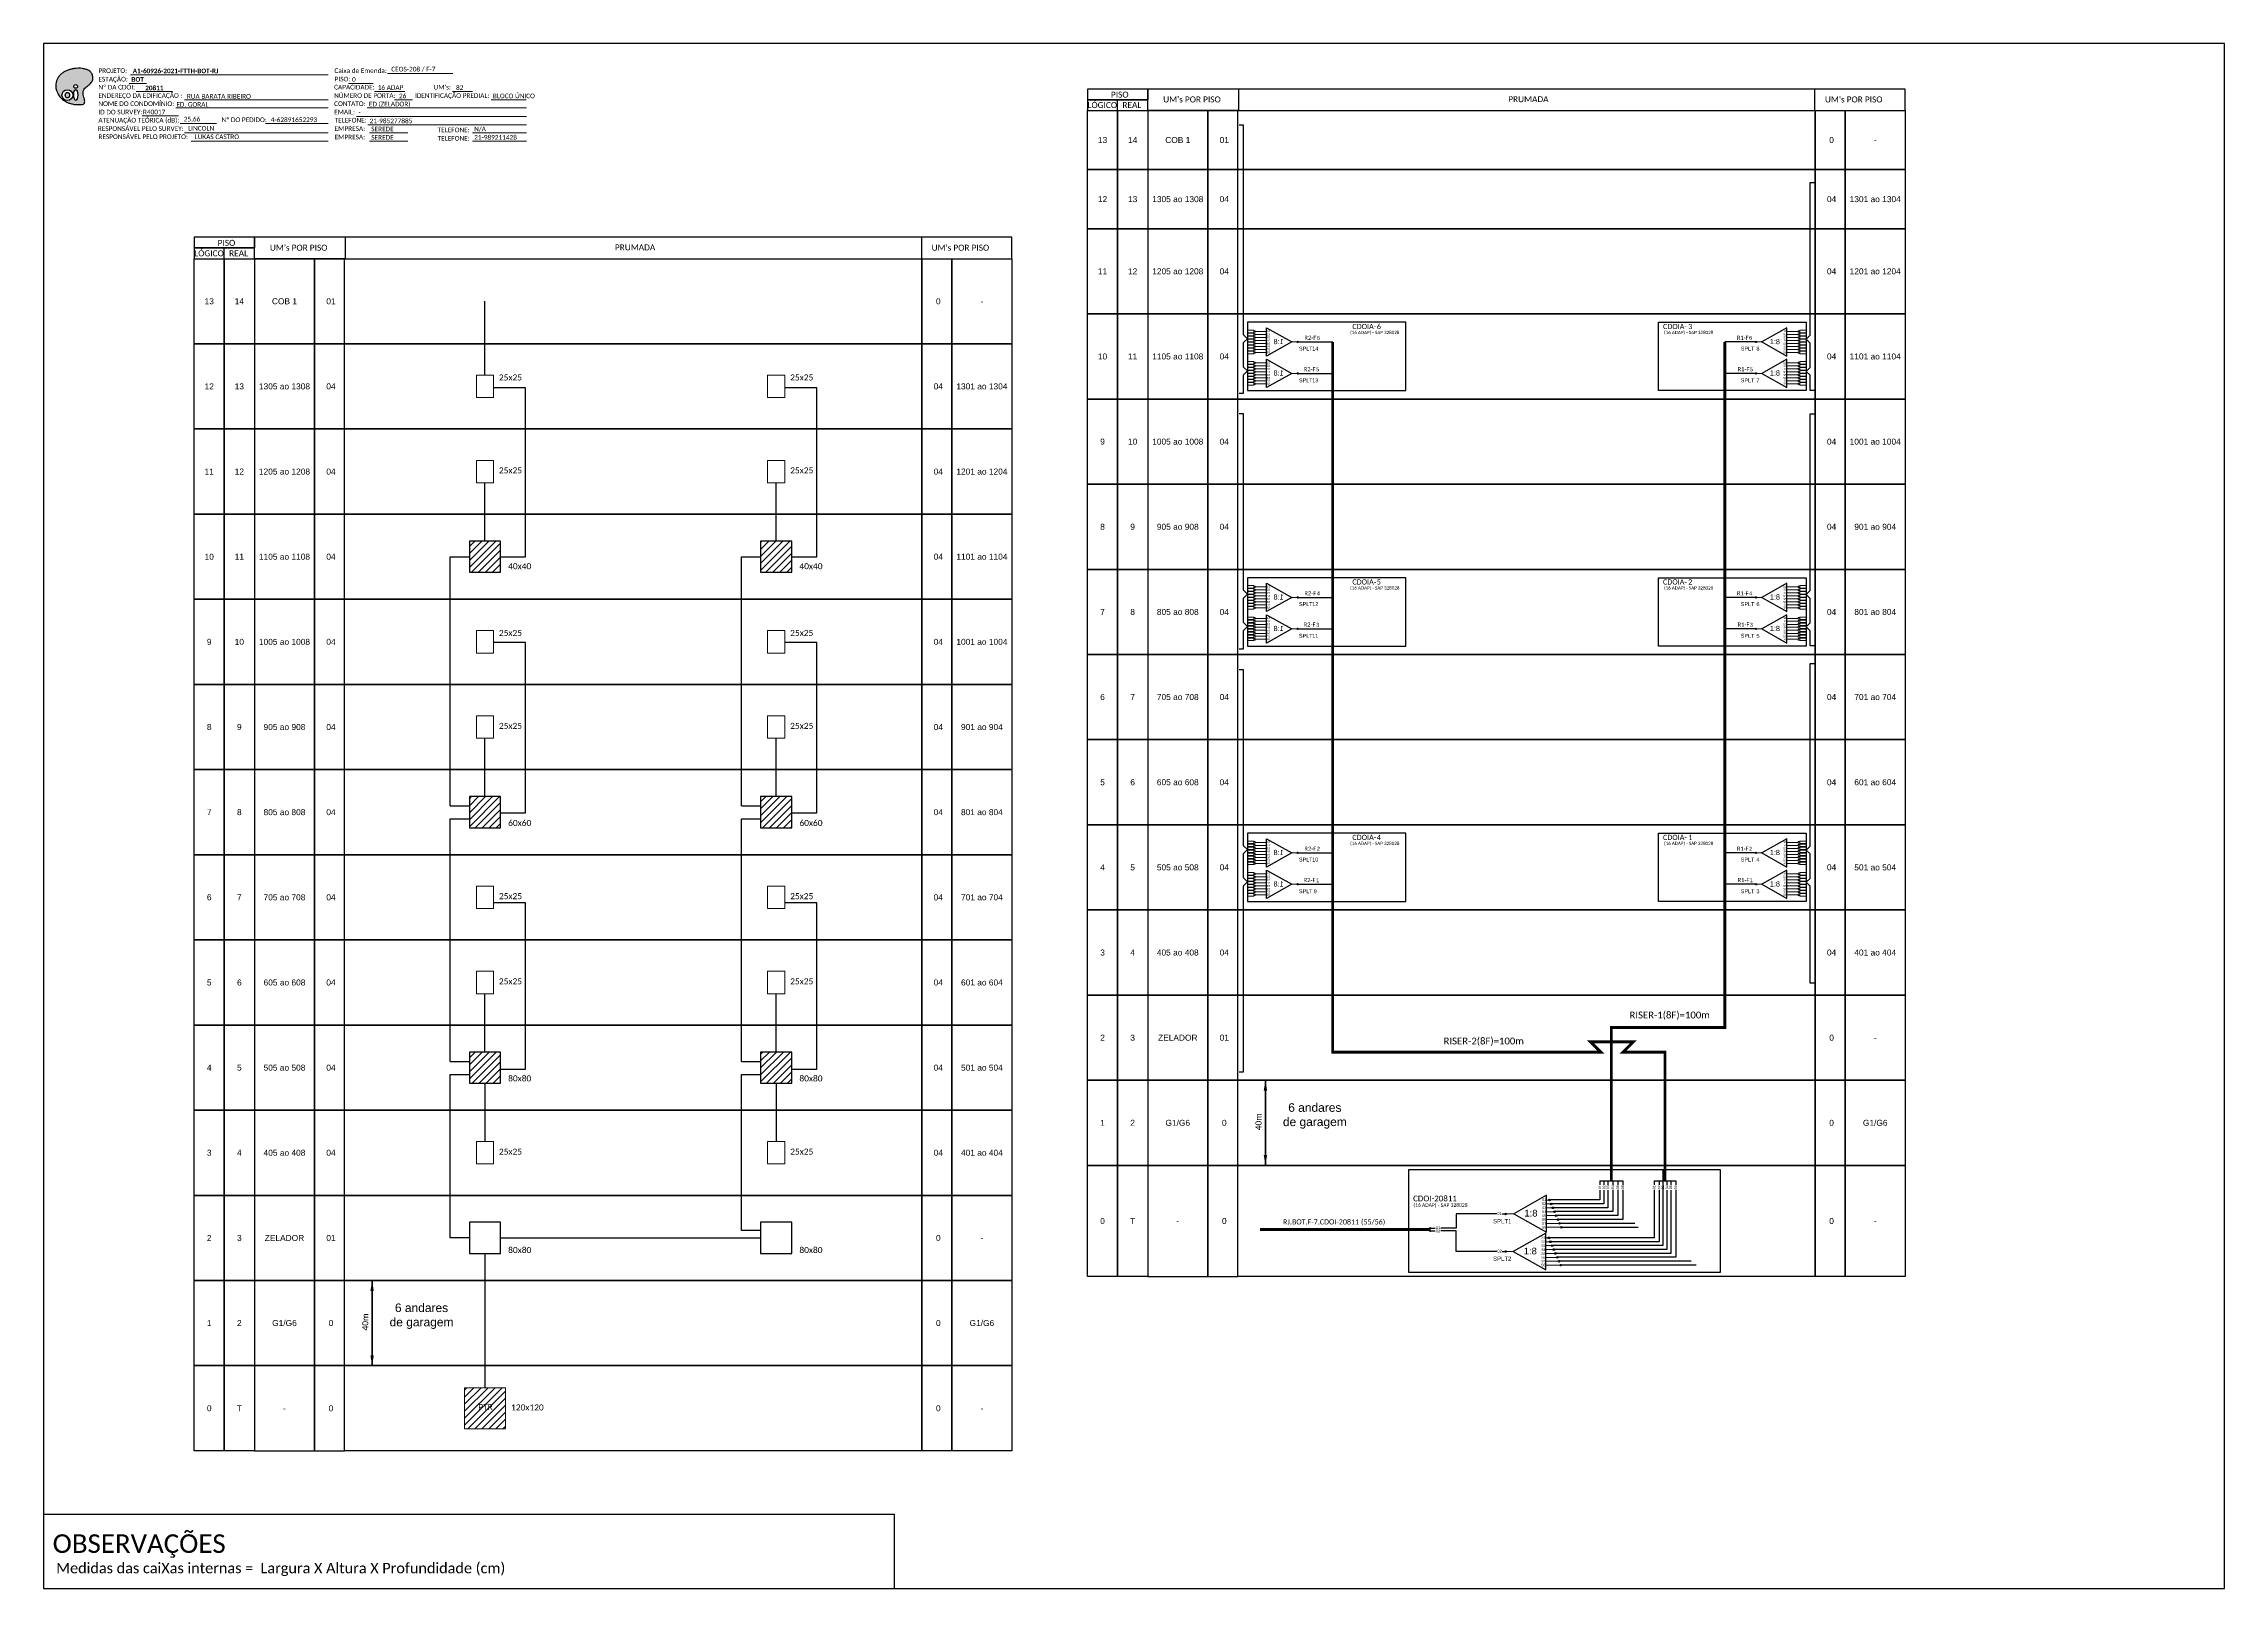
# Model space of a CAD drawing. Extents: x -89 to 1639, y 705 to 1299.
# Drawn here: x 800 to 1639, y 705 to 1299 of the extents above; entities that cross this region are included whole.
import ezdxf
from ezdxf.enums import TextEntityAlignment as Align

# ---------------------------------------------------------------- set-up
doc = ezdxf.new("R2010")
doc.units = 0
doc.styles.add('ARIAL', font='arial.ttf')
doc.styles.get("Standard").update_dxf_attribs({"font": 'arial.ttf'})
doc.styles.add('WMF-Calibri0', font='CALIBRI.TTF')
doc.styles.add('WMF-Calibri1', font='CALIBRIB.TTF')
doc.linetypes.add('RESERVA', pattern='A,0.5,-0.15,["RESERVA",Standard,S=0.18,R=0,X=0,Y=-0.1],-1.3', length=1.95)
doc.dimstyles.get("Standard").update_dxf_attribs({"dimtxt": 0.18, "dimasz": 0.18, "dimexe": 0.18, "dimexo": 0.0625, "dimgap": 0.09, "dimtad": 0, "dimtih": 1, "dimtoh": 1, "dimdec": 4, "dimzin": 0, "dimdsep": 46, "dimtxsty": 'Standard', "dimcen": 0.09, "dimadec": 0, "dimazin": 0, "dimtfac": 1, "dimtdec": 4, "dimtofl": 0, "dimtmove": 0, "dimatfit": 3, "dimfxl": 0, "dimtolj": 1, "dimtzin": 0, "dimarcsym": 0})
pattern_1 = [(45, (-79.5, -29.3219), (-1.3470384, 1.3470384), [])]

# ---------------------------------------------------------------- blocks, each defined once
blk = doc.blocks.new('SPLT_1-8_SC-APC')
at = {"color": 1, "lineweight": 0}
blk.add_lwpolyline([(-17.04, -7.55), (-19.26, -7.55)], dxfattribs=at)
at = {"color": 1}
blk.add_lwpolyline([(-7.37, -2.1), (-17.04, -7.55), (-7.37, -13), (-7.37, -2.1)], dxfattribs=at)
at = {"color": 3, "lineweight": 0}
for points in [[(-2.99, -3.51), (-7.37, -3.51)], [(-7.37, -4.66), (-2.99, -4.66)], [(-7.37, -5.82), (-2.99, -5.82)], [(-7.37, -6.97), (-2.99, -6.97)], [(-7.37, -8.12), (-2.99, -8.12)], [(-2.41, -3.02), (-2.41, -4)], [(-2.41, -3.02), (0, -3.02)], [(-2.41, -4), (0, -4)], [(-2.41, -4.17), (-2.41, -5.16)], [(-2.41, -4.17), (0, -4.17)], [(-2.41, -5.16), (0, -5.16)], [(-2.41, -5.32), (-2.41, -6.31)], [(-2.41, -5.32), (0, -5.32)], [(-2.41, -6.31), (0, -6.31)], [(-2.41, -6.48), (-2.41, -7.46)], [(-2.41, -6.48), (0, -6.48)], [(-2.41, -7.46), (0, -7.46)], [(-2.41, -7.63), (-2.41, -8.62)], [(-2.41, -7.63), (0, -7.63)], [(-7.37, -9.28), (-2.99, -9.28)], [(-7.37, -10.43), (-2.99, -10.43)], [(-7.37, -11.58), (-2.99, -11.58)], [(-2.41, -8.62), (0, -8.62)], [(-2.41, -8.78), (-2.41, -9.77)], [(-2.41, -8.78), (0, -8.78)], [(-2.41, -9.77), (0, -9.77)], [(-2.41, -9.94), (-2.41, -10.92)], [(-2.41, -9.94), (0, -9.94)], [(-2.41, -10.92), (0, -10.92)], [(-2.41, -11.09), (-2.41, -12.08)], [(-2.41, -11.09), (0, -11.09)], [(-2.41, -12.08), (0, -12.08)]]:
    blk.add_lwpolyline(points, dxfattribs=at)
for points in [[(-2.99, -3.22), (-2.41, -3.22), (-2.41, -3.8), (-2.99, -3.8)], [(-2.99, -4.38), (-2.41, -4.38), (-2.41, -4.95), (-2.99, -4.95)], [(-2.99, -5.53), (-2.41, -5.53), (-2.41, -6.1), (-2.99, -6.1)], [(-2.99, -6.68), (-2.41, -6.68), (-2.41, -7.26), (-2.99, -7.26)], [(-2.99, -7.84), (-2.41, -7.84), (-2.41, -8.41), (-2.99, -8.41)], [(-2.99, -8.99), (-2.41, -8.99), (-2.41, -9.56), (-2.99, -9.56)], [(-2.99, -10.14), (-2.41, -10.14), (-2.41, -10.72), (-2.99, -10.72)], [(-2.99, -11.3), (-2.41, -11.3), (-2.41, -11.87), (-2.99, -11.87)]]:
    blk.add_lwpolyline(points, close=True, dxfattribs=at)
at = {"color": 1, "style": 'ARIAL'}
for s, height, p in [('1:8', 2, (-13.91, -8.4)), ('S1', 0.75, (-8.74, -3.78)), ('S2', 0.75, (-8.74, -4.97)), ('S3', 0.75, (-8.74, -6.18)), ('S4', 0.75, (-8.74, -7.36)), ('S5', 0.75, (-8.74, -8.57)), ('S6', 0.75, (-8.74, -9.69)), ('S7', 0.75, (-8.74, -10.78)), ('S8', 0.75, (-8.74, -11.9))]:
    blk.add_text(s, height=height, dxfattribs=at).set_placement(p)
blk = doc.blocks.new('SPLT_1-8_DIV_DIR')
h = blk.add_hatch(color=3)
h.dxf.hatch_style = 1
edge = h.paths.add_edge_path()
edge.add_arc((12.77, 4.04), 0.242, 0, 360)
h = blk.add_hatch(color=3)
h.dxf.hatch_style = 1
edge = h.paths.add_edge_path()
edge.add_arc((13.27, 2.88), 0.242, 0, 360)
h = blk.add_hatch(color=3)
h.dxf.hatch_style = 1
edge = h.paths.add_edge_path()
edge.add_arc((13.77, 1.73), 0.242, 0, 360)
h = blk.add_hatch(color=3)
h.dxf.hatch_style = 1
edge = h.paths.add_edge_path()
edge.add_arc((14.27, 0.58), 0.242, 0, 360)
h = blk.add_hatch(color=3)
h.dxf.hatch_style = 1
edge = h.paths.add_edge_path()
edge.add_arc((14.77, -0.58), 0.242, 0, 360)
h = blk.add_hatch(color=3)
h.dxf.hatch_style = 1
edge = h.paths.add_edge_path()
edge.add_arc((15.27, -1.73), 0.242, 0, 360)
h = blk.add_hatch(color=3)
h.dxf.hatch_style = 1
edge = h.paths.add_edge_path()
edge.add_arc((15.77, -2.88), 0.242, 0, 360)
h = blk.add_hatch(color=3)
h.dxf.hatch_style = 1
edge = h.paths.add_edge_path()
edge.add_arc((16.27, -4.04), 0.242, 0, 360)
at = {"color": 1, "lineweight": 0}
blk.add_lwpolyline([(2.22, 0), (0, 0)], dxfattribs=at)
at = {"color": 1}
blk.add_lwpolyline([(11.89, 5.45), (2.22, 0), (11.89, -5.45), (11.89, 5.45)], dxfattribs=at)
at = {"color": 7, "lineweight": 0}
for points in [[(12.77, 4.04), (11.89, 4.04)], [(11.89, 2.88), (13.27, 2.88)], [(11.89, 1.73), (13.77, 1.73)], [(11.89, 0.58), (14.27, 0.58)], [(11.89, -0.58), (14.77, -0.58)], [(11.89, -1.73), (15.27, -1.73)], [(11.89, -2.88), (15.77, -2.88)], [(11.89, -4.04), (16.27, -4.04)]]:
    blk.add_lwpolyline(points, dxfattribs=at)
at = {"color": 3}
for centre in [(12.77, 4.04), (13.27, 2.88), (13.77, 1.73), (14.27, 0.58), (14.77, -0.58), (15.27, -1.73), (15.77, -2.88), (16.27, -4.04)]:
    blk.add_circle(centre, 0.242, dxfattribs=at)
at = {"color": 1, "style": 'ARIAL'}
for s, height, p in [('1:8', 2, (5.35, -0.85)), ('S1', 0.75, (10.52, 3.77)), ('S2', 0.75, (10.52, 2.58)), ('S3', 0.75, (10.52, 1.37)), ('S4', 0.75, (10.52, 0.19)), ('S5', 0.75, (10.52, -1.02)), ('S6', 0.75, (10.52, -2.14)), ('S7', 0.75, (10.52, -3.24)), ('S8', 0.75, (10.52, -4.36))]:
    blk.add_text(s, height=height, dxfattribs=at).set_placement(p)
blk = doc.blocks.new('OI')
h = blk.add_hatch(color=40)
edge = h.paths.add_edge_path()
edge.add_spline(control_points=[(4.35, -0.67), (3.92, -0.99), (3.26, -1.5), (2.81, -2.59), (2.9, -3.5), (3.06, -4.27), (3.31, -4.85), (3.37, -5.39), (3.4, -5.88), (3.2, -6.4), (2.54, -6.61), (1.65, -6.63), (0.55, -6.67), (-0.56, -6.42), (-1.61, -6.14), (-2.77, -5.61), (-3.92, -4.77), (-4.89, -3.7), (-5.34, -2.65), (-5.6, -1.94), (-5.85, -0.96), (-5.71, 0.47), (-5.1, 2.02), (-4.14, 3.02), (-3.3, 3.61), (-2.37, 4.16), (-1.36, 4.44), (-0.56, 4.7), (0.79, 4.85), (2.24, 4.97), (3.79, 4.57), (4.67, 4.21), (5.44, 3.65), (5.76, 2.99), (6.03, 2.21), (6.01, 1.46), (5.72, 0.64), (5.31, 0.08), (4.88, -0.38), (4.51, -0.55), (4.35, -0.67)], knot_values=[0, 0, 0, 0, 1.60434, 2.417191, 3.427595, 4.282808, 4.776746, 5.304182, 5.888771, 6.258406, 6.858137, 7.79129, 8.986195, 10.124242, 11.187857, 12.242908, 13.953784, 15.414161, 16.515391, 17.349188, 17.675853, 19.552021, 21.515531, 22.568638, 23.63245, 24.621084, 25.782718, 26.745347, 27.142653, 29.870543, 31.004649, 31.921532, 32.709589, 33.801391, 34.042471, 35.192333, 35.971461, 36.628871, 37.254359, 37.836911, 37.836911, 37.836911, 37.836911], degree=3, periodic=0)
h.paths.add_polyline_path([(1.13, -0.87, -1), (-0.04, -0.87, -1)], flags=16)
edge = h.paths.add_edge_path(flags=16)
edge.add_ellipse((0.56, -3.59), major_axis=(-0.02, 1.71), ratio=0.361305, start_angle=0, end_angle=360)
h.paths.add_polyline_path([(-0.36, -3.62, -1), (-3.8, -3.62, -1)], flags=16)
edge = h.paths.add_edge_path(flags=0)
edge.add_ellipse((-2.08, -3.62), major_axis=(0, 0.885), ratio=0.758294, start_angle=0, end_angle=360)
at = {"color": 40}
for centre, radius in [((-2.08, -3.62), 1.72), ((0.54, -0.87), 0.587)]:
    blk.add_circle(centre, radius, dxfattribs=at)
blk.add_ellipse((-2.08, -3.62), major_axis=(0, 0.885), ratio=0.758294, start_param=-3.141592653589792, end_param=3.141592653589792, dxfattribs=at)
blk.add_ellipse((0.56, -3.59), major_axis=(-0.02, 1.71), ratio=0.361305, dxfattribs=at)
at = {"color": 40, "start_tangent": (-0.800898, -0.598801), "end_tangent": (-0.800898, -0.598801)}
blk.add_spline([(4.35, -0.67), (3.2, -1.78), (2.9, -2.54), (2.92, -3.55), (3.12, -4.38), (3.28, -4.85), (3.37, -5.37), (3.35, -5.95), (3.2, -6.29), (2.66, -6.55), (1.73, -6.63), (0.54, -6.62), (-0.58, -6.41), (-1.6, -6.11), (-2.56, -5.67), (-3.95, -4.67), (-4.89, -3.56), (-5.37, -2.56), (-5.64, -1.78), (-5.72, -1.46), (-5.63, 0.42), (-4.84, 2.22), (-4.13, 2.99), (-3.27, 3.62), (-2.4, 4.09), (-1.3, 4.47), (-0.37, 4.72), (0.02, 4.77), (2.75, 4.8), (3.85, 4.53), (4.69, 4.16), (5.31, 3.68), (5.85, 2.73), (5.93, 2.5), (5.94, 1.35), (5.67, 0.62), (5.29, 0.08), (4.84, -0.36), (4.35, -0.67)], degree=3, dxfattribs=at)
blk = doc.blocks.new('CARIMBO')
at = {"color": 7, "lineweight": 0}
for points in [[(134.48, -16.3), (159.61, -16.3)], [(35.15, -20.06), (41.7, -20.06)], [(35.66, -16.79), (111.64, -16.79)], [(37.81, -23.14), (51.75, -23.14)], [(119.43, -20.02), (128.92, -20.02)], [(129.48, -23.14), (141.1, -23.14)], [(159.42, -23.14), (167.09, -23.14)], [(40.13, -32.55), (54.07, -32.55)], [(52.97, -29.48), (111.64, -29.48)], [(56.38, -26.37), (111.64, -26.37)], [(122.56, -32.72), (187.83, -32.72)], [(126.6, -29.48), (187.83, -29.48)], [(137.07, -26.37), (144.01, -26.37)], [(174.24, -26.37), (187.8, -26.37)], [(54.67, -35.52), (68.61, -35.52)], [(56.38, -39.07), (111.64, -39.07)], [(126.84, -35.96), (187.83, -35.96)], [(127.45, -39.07), (142.25, -39.07)], [(167.06, -39.07), (187.83, -39.07)], [(58.87, -42.31), (111.64, -42.31)], [(127.45, -42.31), (142.25, -42.31)], [(167.06, -42.31), (187.83, -42.31)]]:
    blk.add_lwpolyline(points, dxfattribs=at)
at = {"color": 7, "xscale": 1.213923925163967, "yscale": 1.213923925163967, "zscale": 1.213923925163967, "rotation": 0.1532896023949059}
blk.add_blockref('OI', (13.86, -20.16), dxfattribs=at)
at = {"color": 7, "lineweight": 0, "style": 'WMF-Calibri0'}
for s, height, p in [('PROJETO:', 1.793, (23.26, -16.04)), ('Caixa de Emenda:', 1.7927, (114.02, -16.04)), ('ESTAÇÃO:', 1.793, (23.26, -19.32)), ('ENDEREÇO DA EDIFICAÇÃO :', 1.7927, (23.26, -25.63)), ('Nº DA CDOI:', 1.7927, (23.26, -22.39)), ('CAPACIDADE:', 1.7927, (113.91, -22.39)), ('NÚMERO DE PORTA:', 1.7927, (113.91, -25.63)), ('PISO:', 1.793, (114.09, -19.28)), ('IDENTIFICAÇÃO PREDIAL:', 1.7927, (144.99, -25.63)), ("UM's:", 1.793, (152.15, -22.39)), ('ATENUAÇÃO TEÓRICA (dB):', 1.7927, (23.26, -35.09)), ('NOME DO CONDOMÍNIO:', 1.7927, (23.26, -28.74)), ('ID DO SURVEY:', 1.7927, (23.26, -31.97)), ('CONTATO:', 1.793, (113.91, -28.74)), ('EMAIL:', 1.793, (113.91, -31.97)), ('TELEFONE:', 1.793, (114.09, -35.09)), ('RESPONSÁVEL PELO SURVEY:', 1.7927, (23.02, -38.32)), ('RESPONSÁVEL PELO PROJETO:', 1.7927, (23.26, -41.44)), ('EMPRESA:', 1.793, (114.09, -38.32)), ('EMPRESA:', 1.793, (114.09, -41.56)), ('TELEFONE:', 1.793, (153.7, -38.83)), ('TELEFONE:', 1.793, (153.7, -42.06))]:
    blk.add_text(s, height=height, dxfattribs=at).set_placement(p)
at = {"color": 7, "lineweight": 0, "flags": 8}
for tag, p, style in [('PROJ', (36.46, -16.13), 'WMF-Calibri1'), ('CEOS-XX', (135.87, -15.46), 'WMF-Calibri0'), ('EST', (35.94, -19.41), 'WMF-Calibri1'), ('LOGRADOURO', (56.65, -25.91), 'WMF-Calibri0'), ('PISO_PTR', (120.78, -19.42), 'WMF-Calibri0'), ('CAPAC.', (130.66, -22.52), 'WMF-Calibri0'), ('N°', (138.85, -25.77), 'WMF-Calibri0'), ("UC'S", (160.78, -22.54), 'WMF-Calibri0'), ('N°PREDIO', (174.94, -25.77), 'WMF-Calibri0'), ('_ID_', (40.39, -31.94), 'WMF-Calibri0'), ('NOME_DO_COND.', (53.23, -29.02), 'WMF-Calibri0'), ('O_POTEN', (56.06, -34.68), 'WMF-Calibri0'), ('EMAIL', (123.26, -32.12), 'WMF-Calibri0'), ('NOME_DO_CONTATO', (127.3, -28.89), 'WMF-Calibri0'), ('RES_SURVEY', (57.78, -38.23), 'WMF-Calibri0'), ('RES_PROJ', (60.27, -41.47), 'WMF-Calibri0'), ('TELEFONE', (127.55, -35.36), 'WMF-Calibri0'), ('EMP_RESP_SURVEY', (128.16, -38.47), 'WMF-Calibri0'), ('EMP_RESP_PROJ', (128.16, -41.71), 'WMF-Calibri0'), ('CONT_RESP_SURVEY', (167.76, -38.47), 'WMF-Calibri0'), ('CONT_RESP_PROJ', (167.76, -41.71), 'WMF-Calibri0')]:
    blk.add_attdef(tag, p, '', height=1.79, dxfattribs=dict(at, style=style))
at = {"color": 7, "lineweight": 0, "style": 'WMF-Calibri1', "flags": 8}
blk.add_attdef("N° CDO'S", text='', height=1.79, dxfattribs=at).set_placement((44.78, -22.68), align=Align.CENTER)

msp = doc.modelspace()

# ---------------------------------------------------------------- hatches: boundary and pattern name
h = msp.add_hatch(color=3)
h.dxf.hatch_style = 1
edge = h.paths.add_edge_path()
edge.add_arc((1282.35, 1184.32), 0.256, 0, 360)
h = msp.add_hatch(color=3)
h.dxf.hatch_style = 1
edge = h.paths.add_edge_path()
edge.add_arc((1458.61, 1184.32), 0.256, 0, 360)
h = msp.add_hatch(color=3)
h.dxf.hatch_style = 1
edge = h.paths.add_edge_path()
edge.add_arc((1282.35, 1172.22), 0.256, 0, 360)
h = msp.add_hatch(color=3)
h.dxf.hatch_style = 1
edge = h.paths.add_edge_path()
edge.add_arc((1458.61, 1172.22), 0.256, 0, 360)
h = msp.add_hatch()
h.set_pattern_fill('ANSI31', color=1, scale=0.6)
h.set_pattern_definition(pattern_1)
h.paths.add_polyline_path([(963.89, 1095.73), (975.89, 1095.73), (975.89, 1107.73), (963.89, 1107.73)])
h = msp.add_hatch()
h.set_pattern_fill('ANSI31', color=1, scale=0.6)
h.set_pattern_definition(pattern_1)
h.paths.add_polyline_path([(1075.89, 1095.73), (1087.89, 1095.73), (1087.89, 1107.73), (1075.89, 1107.73)])
h = msp.add_hatch(color=3)
h.dxf.hatch_style = 1
edge = h.paths.add_edge_path()
edge.add_arc((1282.35, 1086.09), 0.256, 0, 360)
h = msp.add_hatch(color=3)
h.dxf.hatch_style = 1
edge = h.paths.add_edge_path()
edge.add_arc((1458.61, 1086.09), 0.256, 0, 360)
h = msp.add_hatch(color=3)
h.dxf.hatch_style = 1
edge = h.paths.add_edge_path()
edge.add_arc((1282.35, 1073.99), 0.256, 0, 360)
h = msp.add_hatch(color=3)
h.dxf.hatch_style = 1
edge = h.paths.add_edge_path()
edge.add_arc((1458.61, 1073.99), 0.256, 0, 360)
h = msp.add_hatch()
h.set_pattern_fill('ANSI31', color=1, scale=0.6)
h.set_pattern_definition(pattern_1)
h.paths.add_polyline_path([(963.89, 997.5), (975.89, 997.5), (975.89, 1009.5), (963.89, 1009.5)])
h = msp.add_hatch()
h.set_pattern_fill('ANSI31', color=1, scale=0.6)
h.set_pattern_definition(pattern_1)
h.paths.add_polyline_path([(1075.89, 997.5), (1087.89, 997.5), (1087.89, 1009.5), (1075.89, 1009.5)])
h = msp.add_hatch(color=3)
h.dxf.hatch_style = 1
edge = h.paths.add_edge_path()
edge.add_arc((1282.35, 987.86), 0.256, 0, 360)
h = msp.add_hatch(color=3)
h.dxf.hatch_style = 1
edge = h.paths.add_edge_path()
edge.add_arc((1458.61, 987.86), 0.256, 0, 360)
h = msp.add_hatch(color=3)
h.dxf.hatch_style = 1
edge = h.paths.add_edge_path()
edge.add_arc((1282.35, 975.76), 0.256, 0, 360)
h = msp.add_hatch(color=3)
h.dxf.hatch_style = 1
edge = h.paths.add_edge_path()
edge.add_arc((1458.61, 975.76), 0.256, 0, 360)
h = msp.add_hatch()
h.set_pattern_fill('ANSI31', color=1, scale=0.6)
h.set_pattern_definition(pattern_1)
h.paths.add_polyline_path([(963.89, 899.27), (975.89, 899.27), (975.89, 911.27), (963.89, 911.27)])
h = msp.add_hatch()
h.set_pattern_fill('ANSI31', color=1, scale=0.6)
h.set_pattern_definition(pattern_1)
h.paths.add_polyline_path([(1075.89, 899.27), (1087.89, 899.27), (1087.89, 911.27), (1075.89, 911.27)])
h = msp.add_hatch(color=3)
h.dxf.hatch_style = 1
edge = h.paths.add_edge_path()
edge.add_arc((1362.37, 848.99), 0.282, 0, 360)
h = msp.add_hatch(color=3)
h.dxf.hatch_style = 1
edge = h.paths.add_edge_path()
edge.add_arc((1362.37, 834.56), 0.282, 0, 360)
h = msp.add_hatch()
h.set_pattern_fill('ANSI31', color=1, scale=0.6)
h.set_pattern_definition([(45, (491.809, 3414.6042), (-1.3470384, 1.3470384), [])])
h.paths.add_polyline_path([(977.79, 782.2), (961.99, 782.2), (961.99, 766.39), (977.79, 766.39)])
h.paths.add_polyline_path([(966.72, 773.02), (973.53, 773.02), (973.53, 776.5), (966.72, 776.5)], flags=24)

# ---------------------------------------------------------------- linework, layer by layer
at = {"color": 3, "ltscale": 0.5}
for p, q in [((956.5, 1005.91), (963.89, 1005.91)), ((956.5, 1000.91), (963.89, 1000.91)), ((1068.5, 1005.91), (1075.89, 1005.91)), ((1068.5, 1000.91), (1075.89, 1000.91)), ((956.5, 907.68), (963.89, 907.68)), ((1068.5, 907.68), (1075.89, 907.68)), ((956.5, 902.68), (963.89, 902.68)), ((1068.5, 902.68), (1075.89, 902.68))]:
    msp.add_line(p, q, dxfattribs=at)
at = {"color": 6}
for p, q in [((1422.87, 866.04), (1422.83, 836.81)), ((1424.39, 858.12), (1424.39, 835.35)), ((1425.92, 858.12), (1425.92, 833.85)), ((1427.83, 858.32), (1427.83, 832.35)), ((1419.49, 839.85), (1379.28, 839.85)), ((1421.36, 838.31), (1379.93, 838.31)), ((1422.83, 836.81), (1380.58, 836.81)), ((1424.39, 835.35), (1381.23, 835.35)), ((1425.92, 833.85), (1381.88, 833.85)), ((1427.83, 832.35), (1382.53, 832.35))]:
    msp.add_line(p, q, dxfattribs=at)
at = {"color": 3}
msp.add_line((1333.26, 843.58), (1335.31, 843.58), dxfattribs=at)
at = {"color": 2}
for p, q in [((1343.39, 842.48), (1337.44, 842.48)), ((1343.39, 834.56), (1343.39, 842.48)), ((1358.97, 834.56), (1343.39, 834.56))]:
    msp.add_line(p, q, dxfattribs=at)
at = {"color": 8, "linetype": 'RESERVA', "ltscale": 4}
for p, q in [((1412.03, 845.35), (1383.43, 845.35)), ((1413.39, 843.85), (1384.08, 843.85)), ((1433.74, 830.81), (1383.18, 830.81)), ((1435.62, 829.3), (1383.83, 829.3))]:
    msp.add_line(p, q, dxfattribs=at)
for points in [[(800.18, 705.02), (1638.75, 705.02), (1638.75, 1299.02), (800.18, 1299.02), (800.18, 705.02)], [(1213.15, 1273.33), (1213.15, 1277.45)], [(1224.73, 1273.33), (1516.05, 1273.33), (1516.05, 1281.56), (1224.73, 1281.56), (1224.73, 1281.56), (1224.73, 1277.45)], [(1259.78, 1273.33), (1259.78, 1281.56)], [(1481.32, 1273.33), (1481.32, 1281.56)], [(881.23, 1216.33), (1172.55, 1216.33), (1172.55, 1224.56), (881.23, 1224.56), (881.23, 1224.56), (881.23, 1220.45)], [(916.28, 1216.33), (916.28, 1224.56)], [(1137.82, 1216.33), (1137.82, 1224.56)], [(869.65, 1216.33), (869.65, 1220.45)]]:
    msp.add_lwpolyline(points)
for points in [[(1201.58, 1277.45), (1224.73, 1277.45), (1224.73, 1281.56), (1201.58, 1281.56)], [(1201.58, 1273.33), (1224.73, 1273.33), (1224.73, 1277.45), (1201.58, 1277.45)], [(1201.58, 1273.33), (1213.15, 1273.33), (1213.15, 1250.59), (1201.58, 1250.59)], [(1213.15, 1273.33), (1224.73, 1273.33), (1224.73, 1250.59), (1213.15, 1250.59)], [(1247.87, 1273.33), (1224.73, 1273.33), (1224.73, 1250.59), (1247.87, 1250.59)], [(1259.44, 1273.33), (1247.87, 1273.33), (1247.87, 1250.59), (1259.44, 1250.59)], [(1259.44, 1273.33), (1481.34, 1273.33), (1481.34, 1250.59), (1259.44, 1250.59)], [(1481.34, 1273.33), (1492.91, 1273.33), (1492.91, 1250.59), (1481.34, 1250.59)], [(1492.91, 1273.33), (1516.05, 1273.33), (1516.05, 1250.59), (1492.91, 1250.59)], [(1201.58, 1250.59), (1213.15, 1250.59), (1213.15, 1227.85), (1201.58, 1227.85)], [(1213.15, 1250.59), (1224.73, 1250.59), (1224.73, 1227.85), (1213.15, 1227.85)], [(1247.87, 1250.59), (1224.73, 1250.59), (1224.73, 1227.85), (1247.87, 1227.85)], [(1259.44, 1250.59), (1247.87, 1250.59), (1247.87, 1227.85), (1259.44, 1227.85)], [(1259.44, 1250.59), (1481.34, 1250.59), (1481.34, 1227.85), (1259.44, 1227.85)], [(1481.34, 1250.59), (1492.91, 1250.59), (1492.91, 1227.85), (1481.34, 1227.85)], [(1492.91, 1250.59), (1516.05, 1250.59), (1516.05, 1227.85), (1492.91, 1227.85)], [(858.08, 1220.45), (881.23, 1220.45), (881.23, 1224.56), (858.08, 1224.56)], [(1201.58, 1227.85), (1213.15, 1227.85), (1213.15, 1195.1), (1201.58, 1195.1)], [(1213.15, 1227.85), (1224.73, 1227.85), (1224.73, 1195.1), (1213.15, 1195.1)], [(1247.87, 1227.85), (1224.73, 1227.85), (1224.73, 1195.1), (1247.87, 1195.1)], [(1259.44, 1227.85), (1247.87, 1227.85), (1247.87, 1195.1), (1259.44, 1195.1)], [(1259.44, 1227.85), (1481.34, 1227.85), (1481.34, 1195.1), (1259.44, 1195.1)], [(1481.34, 1227.85), (1492.91, 1227.85), (1492.91, 1195.1), (1481.34, 1195.1)], [(1492.91, 1227.85), (1516.05, 1227.85), (1516.05, 1195.1), (1492.91, 1195.1)], [(858.08, 1216.33), (881.23, 1216.33), (881.23, 1220.45), (858.08, 1220.45)], [(858.08, 1216.33), (869.65, 1216.33), (869.65, 1183.59), (858.08, 1183.59)], [(869.65, 1216.33), (881.23, 1216.33), (881.23, 1183.59), (869.65, 1183.59)], [(904.37, 1216.33), (881.23, 1216.33), (881.23, 1183.59), (904.37, 1183.59)], [(915.94, 1216.33), (904.37, 1216.33), (904.37, 1183.59), (915.94, 1183.59)], [(915.94, 1216.33), (1137.84, 1216.33), (1137.84, 1183.59), (915.94, 1183.59)], [(1137.84, 1216.33), (1149.41, 1216.33), (1149.41, 1183.59), (1137.84, 1183.59)], [(1149.41, 1216.33), (1172.55, 1216.33), (1172.55, 1183.59), (1149.41, 1183.59)], [(1201.58, 1195.1), (1213.15, 1195.1), (1213.15, 1162.36), (1201.58, 1162.36)], [(1213.15, 1195.1), (1224.73, 1195.1), (1224.73, 1162.36), (1213.15, 1162.36)], [(1213.15, 1195.1), (1224.73, 1195.1), (1224.73, 1162.36), (1213.15, 1162.36)], [(1247.87, 1195.1), (1224.73, 1195.1), (1224.73, 1162.36), (1247.87, 1162.36)], [(1259.44, 1195.1), (1247.87, 1195.1), (1247.87, 1162.36), (1259.44, 1162.36)], [(1259.44, 1195.1), (1481.34, 1195.1), (1481.34, 1162.36), (1259.44, 1162.36)], [(1481.34, 1195.1), (1492.91, 1195.1), (1492.91, 1162.36), (1481.34, 1162.36)], [(1492.91, 1195.1), (1516.05, 1195.1), (1516.05, 1162.36), (1492.91, 1162.36)], [(858.08, 1183.59), (869.65, 1183.59), (869.65, 1150.85), (858.08, 1150.85)], [(869.65, 1183.59), (881.23, 1183.59), (881.23, 1150.85), (869.65, 1150.85)], [(904.37, 1183.59), (881.23, 1183.59), (881.23, 1150.85), (904.37, 1150.85)], [(915.94, 1183.59), (904.37, 1183.59), (904.37, 1150.85), (915.94, 1150.85)], [(915.94, 1183.59), (1137.84, 1183.59), (1137.84, 1150.85), (915.94, 1150.85)], [(1137.84, 1183.59), (1149.41, 1183.59), (1149.41, 1150.85), (1137.84, 1150.85)], [(1149.41, 1183.59), (1172.55, 1183.59), (1172.55, 1150.85), (1149.41, 1150.85)], [(1201.58, 1162.36), (1213.15, 1162.36), (1213.15, 1129.62), (1201.58, 1129.62)], [(1213.15, 1162.36), (1224.73, 1162.36), (1224.73, 1129.62), (1213.15, 1129.62)], [(1213.15, 1162.36), (1224.73, 1162.36), (1224.73, 1129.62), (1213.15, 1129.62)], [(1247.87, 1162.36), (1224.73, 1162.36), (1224.73, 1129.62), (1247.87, 1129.62)], [(1259.44, 1162.36), (1247.87, 1162.36), (1247.87, 1129.62), (1259.44, 1129.62)], [(1259.44, 1162.36), (1481.34, 1162.36), (1481.34, 1129.62), (1259.44, 1129.62)], [(1481.34, 1162.36), (1492.91, 1162.36), (1492.91, 1129.62), (1481.34, 1129.62)], [(1492.91, 1162.36), (1516.05, 1162.36), (1516.05, 1129.62), (1492.91, 1129.62)], [(858.08, 1150.85), (869.65, 1150.85), (869.65, 1118.1), (858.08, 1118.1)], [(869.65, 1150.85), (881.23, 1150.85), (881.23, 1118.1), (869.65, 1118.1)], [(904.37, 1150.85), (881.23, 1150.85), (881.23, 1118.1), (904.37, 1118.1)], [(915.94, 1150.85), (904.37, 1150.85), (904.37, 1118.1), (915.94, 1118.1)], [(915.94, 1150.85), (1137.84, 1150.85), (1137.84, 1118.1), (915.94, 1118.1)], [(1137.84, 1150.85), (1149.41, 1150.85), (1149.41, 1118.1), (1137.84, 1118.1)], [(1149.41, 1150.85), (1172.55, 1150.85), (1172.55, 1118.1), (1149.41, 1118.1)], [(1201.58, 1129.62), (1213.15, 1129.62), (1213.15, 1096.87), (1201.58, 1096.87)], [(1213.15, 1129.62), (1224.73, 1129.62), (1224.73, 1096.87), (1213.15, 1096.87)], [(1213.15, 1129.62), (1224.73, 1129.62), (1224.73, 1096.87), (1213.15, 1096.87)], [(1247.87, 1129.62), (1224.73, 1129.62), (1224.73, 1096.87), (1247.87, 1096.87)], [(1259.44, 1129.62), (1247.87, 1129.62), (1247.87, 1096.87), (1259.44, 1096.87)], [(1259.44, 1129.62), (1481.34, 1129.62), (1481.34, 1096.87), (1259.44, 1096.87)], [(1481.34, 1129.62), (1492.91, 1129.62), (1492.91, 1096.87), (1481.34, 1096.87)], [(1492.91, 1129.62), (1516.05, 1129.62), (1516.05, 1096.87), (1492.91, 1096.87)], [(858.08, 1118.1), (869.65, 1118.1), (869.65, 1085.36), (858.08, 1085.36)], [(869.65, 1118.1), (881.23, 1118.1), (881.23, 1085.36), (869.65, 1085.36)], [(869.65, 1118.1), (881.23, 1118.1), (881.23, 1085.36), (869.65, 1085.36)], [(904.37, 1118.1), (881.23, 1118.1), (881.23, 1085.36), (904.37, 1085.36)], [(915.94, 1118.1), (904.37, 1118.1), (904.37, 1085.36), (915.94, 1085.36)], [(915.94, 1118.1), (1137.84, 1118.1), (1137.84, 1085.36), (915.94, 1085.36)], [(1137.84, 1118.1), (1149.41, 1118.1), (1149.41, 1085.36), (1137.84, 1085.36)], [(1149.41, 1118.1), (1172.55, 1118.1), (1172.55, 1085.36), (1149.41, 1085.36)], [(1201.58, 1096.87), (1213.15, 1096.87), (1213.15, 1064.13), (1201.58, 1064.13)], [(1213.15, 1096.87), (1224.73, 1096.87), (1224.73, 1064.13), (1213.15, 1064.13)], [(1213.15, 1096.87), (1224.73, 1096.87), (1224.73, 1064.13), (1213.15, 1064.13)], [(1247.87, 1096.87), (1224.73, 1096.87), (1224.73, 1064.13), (1247.87, 1064.13)], [(1259.44, 1096.87), (1247.87, 1096.87), (1247.87, 1064.13), (1259.44, 1064.13)], [(1259.44, 1096.87), (1481.34, 1096.87), (1481.34, 1064.13), (1259.44, 1064.13)], [(1481.34, 1096.87), (1492.91, 1096.87), (1492.91, 1064.13), (1481.34, 1064.13)], [(1492.91, 1096.87), (1516.05, 1096.87), (1516.05, 1064.13), (1492.91, 1064.13)], [(858.08, 1085.36), (869.65, 1085.36), (869.65, 1052.62), (858.08, 1052.62)], [(869.65, 1085.36), (881.23, 1085.36), (881.23, 1052.62), (869.65, 1052.62)], [(869.65, 1085.36), (881.23, 1085.36), (881.23, 1052.62), (869.65, 1052.62)], [(904.37, 1085.36), (881.23, 1085.36), (881.23, 1052.62), (904.37, 1052.62)], [(915.94, 1085.36), (904.37, 1085.36), (904.37, 1052.62), (915.94, 1052.62)], [(915.94, 1085.36), (1137.84, 1085.36), (1137.84, 1052.62), (915.94, 1052.62)], [(1137.84, 1085.36), (1149.41, 1085.36), (1149.41, 1052.62), (1137.84, 1052.62)], [(1149.41, 1085.36), (1172.55, 1085.36), (1172.55, 1052.62), (1149.41, 1052.62)], [(1201.58, 1064.13), (1213.15, 1064.13), (1213.15, 1031.38), (1201.58, 1031.38)], [(1213.15, 1064.13), (1224.73, 1064.13), (1224.73, 1031.38), (1213.15, 1031.38)], [(1213.15, 1064.13), (1224.73, 1064.13), (1224.73, 1031.38), (1213.15, 1031.38)], [(1247.87, 1064.13), (1224.73, 1064.13), (1224.73, 1031.38), (1247.87, 1031.38)], [(1259.44, 1064.13), (1247.87, 1064.13), (1247.87, 1031.38), (1259.44, 1031.38)], [(1259.44, 1064.13), (1481.34, 1064.13), (1481.34, 1031.38), (1259.44, 1031.38)], [(1481.34, 1064.13), (1492.91, 1064.13), (1492.91, 1031.38), (1481.34, 1031.38)], [(1492.91, 1064.13), (1516.05, 1064.13), (1516.05, 1031.38), (1492.91, 1031.38)], [(858.08, 1052.62), (869.65, 1052.62), (869.65, 1019.87), (858.08, 1019.87)], [(869.65, 1052.62), (881.23, 1052.62), (881.23, 1019.87), (869.65, 1019.87)], [(869.65, 1052.62), (881.23, 1052.62), (881.23, 1019.87), (869.65, 1019.87)], [(904.37, 1052.62), (881.23, 1052.62), (881.23, 1019.87), (904.37, 1019.87)], [(915.94, 1052.62), (904.37, 1052.62), (904.37, 1019.87), (915.94, 1019.87)], [(915.94, 1052.62), (1137.84, 1052.62), (1137.84, 1019.87), (915.94, 1019.87)], [(1137.84, 1052.62), (1149.41, 1052.62), (1149.41, 1019.87), (1137.84, 1019.87)], [(1149.41, 1052.62), (1172.55, 1052.62), (1172.55, 1019.87), (1149.41, 1019.87)], [(1201.58, 1031.38), (1213.15, 1031.38), (1213.15, 998.64), (1201.58, 998.64)], [(1213.15, 1031.38), (1224.73, 1031.38), (1224.73, 998.64), (1213.15, 998.64)], [(1213.15, 1031.38), (1224.73, 1031.38), (1224.73, 998.64), (1213.15, 998.64)], [(1247.87, 1031.38), (1224.73, 1031.38), (1224.73, 998.64), (1247.87, 998.64)], [(1259.44, 1031.38), (1247.87, 1031.38), (1247.87, 998.64), (1259.44, 998.64)], [(1259.44, 1031.38), (1481.34, 1031.38), (1481.34, 998.64), (1259.44, 998.64)], [(1481.34, 1031.38), (1492.91, 1031.38), (1492.91, 998.64), (1481.34, 998.64)], [(1492.91, 1031.38), (1516.05, 1031.38), (1516.05, 998.64), (1492.91, 998.64)], [(858.08, 1019.87), (869.65, 1019.87), (869.65, 987.13), (858.08, 987.13)], [(869.65, 1019.87), (881.23, 1019.87), (881.23, 987.13), (869.65, 987.13)], [(869.65, 1019.87), (881.23, 1019.87), (881.23, 987.13), (869.65, 987.13)], [(904.37, 1019.87), (881.23, 1019.87), (881.23, 987.13), (904.37, 987.13)], [(915.94, 1019.87), (904.37, 1019.87), (904.37, 987.13), (915.94, 987.13)], [(915.94, 1019.87), (1137.84, 1019.87), (1137.84, 987.13), (915.94, 987.13)], [(1137.84, 1019.87), (1149.41, 1019.87), (1149.41, 987.13), (1137.84, 987.13)], [(1149.41, 1019.87), (1172.55, 1019.87), (1172.55, 987.13), (1149.41, 987.13)], [(1201.58, 998.64), (1213.15, 998.64), (1213.15, 965.9), (1201.58, 965.9)], [(1213.15, 998.64), (1224.73, 998.64), (1224.73, 965.9), (1213.15, 965.9)], [(1213.15, 998.64), (1224.73, 998.64), (1224.73, 965.9), (1213.15, 965.9)], [(1247.87, 998.64), (1224.73, 998.64), (1224.73, 965.9), (1247.87, 965.9)], [(1259.44, 998.64), (1247.87, 998.64), (1247.87, 965.9), (1259.44, 965.9)], [(1259.44, 998.64), (1481.34, 998.64), (1481.34, 965.9), (1259.44, 965.9)], [(1481.34, 998.64), (1492.91, 998.64), (1492.91, 965.9), (1481.34, 965.9)], [(1492.91, 998.64), (1516.05, 998.64), (1516.05, 965.9), (1492.91, 965.9)], [(858.08, 987.13), (869.65, 987.13), (869.65, 954.38), (858.08, 954.38)], [(869.65, 987.13), (881.23, 987.13), (881.23, 954.38), (869.65, 954.38)], [(869.65, 987.13), (881.23, 987.13), (881.23, 954.38), (869.65, 954.38)], [(904.37, 987.13), (881.23, 987.13), (881.23, 954.38), (904.37, 954.38)], [(915.94, 987.13), (904.37, 987.13), (904.37, 954.38), (915.94, 954.38)], [(915.94, 987.13), (1137.84, 987.13), (1137.84, 954.38), (915.94, 954.38)], [(1137.84, 987.13), (1149.41, 987.13), (1149.41, 954.38), (1137.84, 954.38)], [(1149.41, 987.13), (1172.55, 987.13), (1172.55, 954.38), (1149.41, 954.38)], [(1201.58, 965.9), (1213.15, 965.9), (1213.15, 933.15), (1201.58, 933.15)], [(1213.15, 965.9), (1224.73, 965.9), (1224.73, 933.15), (1213.15, 933.15)], [(1213.15, 965.9), (1224.73, 965.9), (1224.73, 933.15), (1213.15, 933.15)], [(1247.87, 965.9), (1224.73, 965.9), (1224.73, 933.15), (1247.87, 933.15)], [(1259.44, 965.9), (1247.87, 965.9), (1247.87, 933.15), (1259.44, 933.15)], [(1259.44, 965.9), (1481.34, 965.9), (1481.34, 933.15), (1259.44, 933.15)], [(1481.34, 965.9), (1492.91, 965.9), (1492.91, 933.15), (1481.34, 933.15)], [(1492.91, 965.9), (1516.05, 965.9), (1516.05, 933.15), (1492.91, 933.15)], [(858.08, 954.38), (869.65, 954.38), (869.65, 921.64), (858.08, 921.64)], [(869.65, 954.38), (881.23, 954.38), (881.23, 921.64), (869.65, 921.64)], [(869.65, 954.38), (881.23, 954.38), (881.23, 921.64), (869.65, 921.64)], [(904.37, 954.38), (881.23, 954.38), (881.23, 921.64), (904.37, 921.64)], [(915.94, 954.38), (904.37, 954.38), (904.37, 921.64), (915.94, 921.64)], [(915.94, 954.38), (1137.84, 954.38), (1137.84, 921.64), (915.94, 921.64)], [(1137.84, 954.38), (1149.41, 954.38), (1149.41, 921.64), (1137.84, 921.64)], [(1149.41, 954.38), (1172.55, 954.38), (1172.55, 921.64), (1149.41, 921.64)], [(1201.58, 933.15), (1213.15, 933.15), (1213.15, 900.41), (1201.58, 900.41)], [(1213.15, 933.15), (1224.73, 933.15), (1224.73, 900.41), (1213.15, 900.41)], [(1213.15, 933.15), (1224.73, 933.15), (1224.73, 900.41), (1213.15, 900.41)], [(1247.87, 933.15), (1224.73, 933.15), (1224.73, 900.41), (1247.87, 900.41)], [(1259.44, 933.15), (1247.87, 933.15), (1247.87, 900.41), (1259.44, 900.41)], [(1259.44, 933.15), (1481.34, 933.15), (1481.34, 900.41), (1259.44, 900.41)], [(1481.34, 933.15), (1492.91, 933.15), (1492.91, 900.41), (1481.34, 900.41)], [(1492.91, 933.15), (1516.05, 933.15), (1516.05, 900.41), (1492.91, 900.41)], [(858.08, 921.64), (869.65, 921.64), (869.65, 888.9), (858.08, 888.9)], [(869.65, 921.64), (881.23, 921.64), (881.23, 888.9), (869.65, 888.9)], [(869.65, 921.64), (881.23, 921.64), (881.23, 888.9), (869.65, 888.9)], [(904.37, 921.64), (881.23, 921.64), (881.23, 888.9), (904.37, 888.9)], [(915.94, 921.64), (904.37, 921.64), (904.37, 888.9), (915.94, 888.9)], [(915.94, 921.64), (1137.84, 921.64), (1137.84, 888.9), (915.94, 888.9)], [(1137.84, 921.64), (1149.41, 921.64), (1149.41, 888.9), (1137.84, 888.9)], [(1149.41, 921.64), (1172.55, 921.64), (1172.55, 888.9), (1149.41, 888.9)], [(1201.58, 900.41), (1213.15, 900.41), (1213.15, 867.67), (1201.58, 867.67)], [(1213.15, 900.41), (1224.73, 900.41), (1224.73, 867.67), (1213.15, 867.67)], [(1213.15, 900.41), (1224.73, 900.41), (1224.73, 867.67), (1213.15, 867.67)], [(1247.87, 900.41), (1224.73, 900.41), (1224.73, 867.67), (1247.87, 867.67)], [(1259.44, 900.41), (1247.87, 900.41), (1247.87, 867.67), (1259.44, 867.67)], [(1259.44, 900.41), (1481.34, 900.41), (1481.34, 867.67), (1259.44, 867.67)], [(1481.34, 900.41), (1492.91, 900.41), (1492.91, 867.67), (1481.34, 867.67)], [(1492.91, 900.41), (1516.05, 900.41), (1516.05, 867.67), (1492.91, 867.67)], [(858.08, 888.9), (869.65, 888.9), (869.65, 856.15), (858.08, 856.15)], [(869.65, 888.9), (881.23, 888.9), (881.23, 856.15), (869.65, 856.15)], [(869.65, 888.9), (881.23, 888.9), (881.23, 856.15), (869.65, 856.15)], [(904.37, 888.9), (881.23, 888.9), (881.23, 856.15), (904.37, 856.15)], [(915.94, 888.9), (904.37, 888.9), (904.37, 856.15), (915.94, 856.15)], [(915.94, 888.9), (1137.84, 888.9), (1137.84, 856.15), (915.94, 856.15)], [(1137.84, 888.9), (1149.41, 888.9), (1149.41, 856.15), (1137.84, 856.15)], [(1149.41, 888.9), (1172.55, 888.9), (1172.55, 856.15), (1149.41, 856.15)], [(1201.58, 867.67), (1213.15, 867.67), (1213.15, 824.92), (1201.58, 824.92)], [(1213.15, 867.67), (1224.73, 867.67), (1224.73, 824.92), (1213.15, 824.92)], [(1213.15, 867.67), (1224.73, 867.67), (1224.73, 824.92), (1213.15, 824.92)], [(1247.87, 867.67), (1224.73, 867.67), (1224.73, 824.92), (1247.87, 824.92)], [(1259.44, 867.67), (1247.87, 867.67), (1247.87, 824.92), (1259.44, 824.92)], [(1259.44, 867.67), (1481.34, 867.67), (1481.34, 824.92), (1259.44, 824.92)], [(1481.34, 867.67), (1492.91, 867.67), (1492.91, 824.92), (1481.34, 824.92)], [(1492.91, 867.67), (1516.05, 867.67), (1516.05, 824.92), (1492.91, 824.92)], [(858.08, 856.15), (869.65, 856.15), (869.65, 823.41), (858.08, 823.41)], [(869.65, 856.15), (881.23, 856.15), (881.23, 823.41), (869.65, 823.41)], [(869.65, 856.15), (881.23, 856.15), (881.23, 823.41), (869.65, 823.41)], [(904.37, 856.15), (881.23, 856.15), (881.23, 823.41), (904.37, 823.41)], [(915.94, 856.15), (904.37, 856.15), (904.37, 823.41), (915.94, 823.41)], [(915.94, 856.15), (1137.84, 856.15), (1137.84, 823.41), (915.94, 823.41)], [(1137.84, 856.15), (1149.41, 856.15), (1149.41, 823.41), (1137.84, 823.41)], [(1149.41, 856.15), (1172.55, 856.15), (1172.55, 823.41), (1149.41, 823.41)], [(963.89, 833.78), (975.89, 833.78), (975.89, 845.78), (963.89, 845.78)], [(1075.89, 833.78), (1087.89, 833.78), (1087.89, 845.78), (1075.89, 845.78)], [(858.08, 823.41), (869.65, 823.41), (869.65, 790.67), (858.08, 790.67)], [(869.65, 823.41), (881.23, 823.41), (881.23, 790.67), (869.65, 790.67)], [(869.65, 823.41), (881.23, 823.41), (881.23, 790.67), (869.65, 790.67)], [(904.37, 823.41), (881.23, 823.41), (881.23, 790.67), (904.37, 790.67)], [(915.94, 823.41), (904.37, 823.41), (904.37, 790.67), (915.94, 790.67)], [(915.94, 823.41), (1137.84, 823.41), (1137.84, 790.67), (915.94, 790.67)], [(1137.84, 823.41), (1149.41, 823.41), (1149.41, 790.67), (1137.84, 790.67)], [(1149.41, 823.41), (1172.55, 823.41), (1172.55, 790.67), (1149.41, 790.67)], [(858.08, 790.67), (869.65, 790.67), (869.65, 757.92), (858.08, 757.92)], [(869.65, 790.67), (881.23, 790.67), (881.23, 757.92), (869.65, 757.92)], [(869.65, 790.67), (881.23, 790.67), (881.23, 757.92), (869.65, 757.92)], [(904.37, 790.67), (881.23, 790.67), (881.23, 757.92), (904.37, 757.92)], [(915.94, 790.67), (904.37, 790.67), (904.37, 757.92), (915.94, 757.92)], [(915.94, 790.67), (1137.84, 790.67), (1137.84, 757.92), (915.94, 757.92)], [(1137.84, 790.67), (1149.41, 790.67), (1149.41, 757.92), (1137.84, 757.92)], [(1149.41, 790.67), (1172.55, 790.67), (1172.55, 757.92), (1149.41, 757.92)]]:
    msp.add_lwpolyline(points, close=True)
at = {"color": 7, "lineweight": 0}
msp.add_lwpolyline([(885.49, 1268.26), (909.64, 1268.26)], dxfattribs=at)
at = {"color": 3}
for points in [[(1259.87, 1164.58), (1261.52, 1164.58), (1261.52, 1165.98), (1261.52, 1165.98), (1261.52, 1171.64), (1263.09, 1173.15), (1261.52, 1174.66), (1261.52, 1178.39), (1261.52, 1178.39), (1261.52, 1184.05), (1263.09, 1185.55), (1261.52, 1187.06), (1261.52, 1267.68), (1259.87, 1267.68)], [(1481.09, 1165.63), (1479.44, 1165.63), (1479.44, 1165.81), (1479.44, 1165.81), (1479.44, 1171.47), (1477.87, 1172.98), (1479.44, 1174.49), (1479.44, 1178.22), (1479.44, 1178.22), (1479.44, 1183.88), (1477.87, 1185.39), (1479.44, 1186.9), (1479.44, 1245.68), (1481.09, 1245.68)], [(1259.87, 1066.35), (1261.52, 1066.35), (1261.52, 1067.75), (1261.52, 1067.75), (1261.52, 1073.41), (1263.09, 1074.92), (1261.52, 1076.42), (1261.52, 1080.15), (1261.52, 1080.15), (1261.52, 1085.82), (1263.09, 1087.32), (1261.52, 1088.83), (1261.52, 1156.68), (1259.87, 1156.68)], [(1481.09, 1067.4), (1479.44, 1067.4), (1479.44, 1067.58), (1479.44, 1067.58), (1479.44, 1073.24), (1477.87, 1074.75), (1479.44, 1076.26), (1479.44, 1079.99), (1479.44, 1079.99), (1479.44, 1085.65), (1477.87, 1087.16), (1479.44, 1088.67), (1479.44, 1156.68), (1481.09, 1156.68)], [(1259.87, 903.68), (1261.52, 903.68), (1261.52, 969.52), (1261.52, 969.52), (1261.52, 975.18), (1263.09, 976.69), (1261.52, 978.19), (1261.52, 981.92), (1261.52, 981.92), (1261.52, 987.58), (1263.09, 989.09), (1261.52, 990.6), (1261.52, 1058.18), (1259.87, 1058.18)], [(1481.09, 937.68), (1479.44, 937.68), (1479.44, 969.35), (1479.44, 969.35), (1479.44, 975.01), (1477.87, 976.52), (1479.44, 978.03), (1479.44, 981.76), (1479.44, 981.76), (1479.44, 987.42), (1477.87, 988.93), (1479.44, 990.43), (1479.44, 1060.68), (1481.09, 1060.68)], [(1358.97, 848.99), (1343.39, 848.99), (1343.39, 843.58), (1337.43, 843.58)], [(1361.05, 848.99), (1362.37, 848.99)]]:
    msp.add_lwpolyline(points, dxfattribs=at)
at = {"color": 3, "ltscale": 0.5}
for points in [[(969.89, 1171.53), (969.89, 1199.96)], [(975.89, 1101.68), (985.5, 1101.68), (985.5, 1166.68), (973.2, 1166.68)], [(1087.89, 1101.68), (1097.5, 1101.68), (1097.5, 1166.68), (1085.2, 1166.68)], [(969.89, 1107.73), (969.89, 1130.16)], [(1081.89, 1107.73), (1081.89, 1130.16)], [(956.5, 1005.91), (956.5, 1101.68), (963.89, 1101.68)], [(1068.5, 1005.91), (1068.5, 1101.68), (1075.89, 1101.68)], [(975.89, 1003.18), (985.5, 1003.18), (985.5, 1068.68), (973.2, 1068.68)], [(1087.89, 1003.18), (1097.5, 1003.18), (1097.5, 1068.68), (1085.2, 1068.68)], [(969.89, 1009.5), (969.89, 1031.93)], [(1081.89, 1009.5), (1081.89, 1031.93)], [(956.5, 907.68), (956.5, 1000.91)], [(1068.5, 907.68), (1068.5, 1000.91)], [(975.89, 904.68), (985.5, 904.68), (985.5, 968.68), (973.2, 968.68)], [(1087.89, 904.68), (1097.5, 904.68), (1097.5, 968.68), (1085.2, 968.68)], [(969.89, 911.27), (969.89, 933.7)], [(1081.89, 911.27), (1081.89, 933.7)], [(963.89, 839.78), (956.5, 839.78), (956.5, 902.68)], [(969.89, 899.27), (969.89, 876.84)], [(1075.89, 842.68), (1068.5, 842.68), (1068.5, 902.68)], [(1081.89, 899.27), (1081.89, 876.84)], [(975.89, 839.78), (1075.89, 839.78)], [(969.89, 833.78), (969.89, 782.2)]]:
    msp.add_lwpolyline(points, dxfattribs=at)
at = {"color": 1}
for points in [[(1263.09, 1167.97), (1263.09, 1167.97), (1263.09, 1165.6), (1324.05, 1165.6), (1324.05, 1191.86), (1316.22, 1191.86)], [(1477.87, 1167.97), (1477.87, 1167.97), (1477.87, 1165.6), (1421.13, 1165.6), (1421.13, 1191.86), (1424.74, 1191.86)], [(1263.09, 1069.74), (1263.09, 1069.74), (1263.09, 1067.37), (1324.05, 1067.37), (1324.05, 1093.63), (1316.22, 1093.63)], [(1477.87, 1069.74), (1477.87, 1069.74), (1477.87, 1067.37), (1421.13, 1067.37), (1421.13, 1093.63), (1424.74, 1093.63)], [(1263.09, 971.51), (1263.09, 971.51), (1263.09, 969.14), (1324.05, 969.14), (1324.05, 995.4), (1316.22, 995.4)], [(1477.87, 971.51), (1477.87, 971.51), (1477.87, 969.14), (1421.13, 969.14), (1421.13, 995.4), (1424.74, 995.4)], [(1333.26, 843.89), (1333.26, 842.17)]]:
    msp.add_lwpolyline(points, dxfattribs=at)
for points in [[(1324.05, 1191.86), (1263.09, 1191.86), (1263.09, 1165.6), (1324.05, 1165.6)], [(1421.13, 1191.86), (1477.87, 1191.86), (1477.87, 1165.6), (1421.13, 1165.6)], [(963.89, 1095.73), (975.89, 1095.73), (975.89, 1107.73), (963.89, 1107.73)], [(1075.89, 1095.73), (1087.89, 1095.73), (1087.89, 1107.73), (1075.89, 1107.73)], [(1324.05, 1093.63), (1263.09, 1093.63), (1263.09, 1067.37), (1324.05, 1067.37)], [(1421.13, 1093.63), (1477.87, 1093.63), (1477.87, 1067.37), (1421.13, 1067.37)], [(963.89, 997.5), (975.89, 997.5), (975.89, 1009.5), (963.89, 1009.5)], [(1075.89, 997.5), (1087.89, 997.5), (1087.89, 1009.5), (1075.89, 1009.5)], [(1324.05, 995.4), (1263.09, 995.4), (1263.09, 969.14), (1324.05, 969.14)], [(1421.13, 995.4), (1477.87, 995.4), (1477.87, 969.14), (1421.13, 969.14)], [(963.89, 899.27), (975.89, 899.27), (975.89, 911.27), (963.89, 911.27)], [(1075.89, 899.27), (1087.89, 899.27), (1087.89, 911.27), (1075.89, 911.27)], [(1325.11, 866.04), (1444.89, 866.04), (1444.89, 826.54), (1325.11, 826.54)]]:
    msp.add_lwpolyline(points, close=True, dxfattribs=at)
at = {"color": 6}
for points in [[(1282.35, 1184.32), (1295.87, 1184.32)], [(1282.35, 1172.22), (1295.87, 1172.22)], [(1282.35, 1086.09), (1295.87, 1086.09)], [(1282.35, 1073.99), (1295.87, 1073.99)], [(1282.35, 987.86), (1295.87, 987.86)], [(1282.35, 975.76), (1295.87, 975.76)], [(1419.49, 861.7), (1419.49, 860.22)], [(1419.49, 858.3), (1419.49, 839.85)], [(1421.36, 861.7), (1421.36, 860.23)], [(1421.36, 858.3), (1421.36, 838.31)], [(1422.79, 861.7), (1422.79, 860.25)], [(1424.32, 861.7), (1424.32, 860.25)], [(1425.85, 861.7), (1425.85, 860.25)], [(1427.77, 861.7), (1427.77, 860.22)]]:
    msp.add_lwpolyline(points, dxfattribs=at)
at = {"color": 6, "const_width": 1.1}
msp.add_lwpolyline([(1295.87, 1184.32), (1295.87, 911.18), (1399, 911.18), (1395, 915.18), (1411.5, 915.18), (1407.5, 911.18), (1423.63, 911.18), (1423.63, 861.7)], dxfattribs=at)
at = {"color": 5, "const_width": 1.1}
msp.add_lwpolyline([(1446.66, 1184.32), (1446.66, 920.68), (1403.01, 920.68), (1403.01, 861.7)], dxfattribs=at)
at = {"color": 5}
for points in [[(1458.61, 1184.32), (1446.66, 1184.32)], [(1458.61, 1172.22), (1446.66, 1172.22)], [(1458.61, 1086.09), (1446.66, 1086.09)], [(1458.61, 1073.99), (1446.66, 1073.99)], [(1458.61, 987.86), (1446.66, 987.86)], [(1458.61, 975.76), (1446.66, 975.76)], [(1398.6, 858.1), (1398.58, 854.41), (1379.53, 854.41)], [(1400.13, 858.1), (1400.13, 852.86), (1380.18, 852.86)], [(1401.66, 858.1), (1401.66, 851.37), (1380.83, 851.37)], [(1403.58, 858.3), (1403.58, 849.9), (1381.48, 849.9)], [(1405.49, 858.3), (1405.49, 848.35), (1382.13, 848.35)], [(1407.41, 858.3), (1407.41, 846.85), (1382.78, 846.85)], [(1398.6, 861.7), (1398.6, 860.25)], [(1400.13, 861.7), (1400.13, 860.25)], [(1401.66, 861.7), (1401.66, 860.25)], [(1403.58, 861.7), (1403.58, 860.22)], [(1405.49, 861.7), (1405.49, 860.23)], [(1407.41, 861.7), (1407.41, 860.22)], [(1378.91, 854.41), (1378.9, 854.41)], [(1378.66, 839.85), (1378.65, 839.85)]]:
    msp.add_lwpolyline(points, dxfattribs=at)
at = {"color": 0, "lineweight": 0}
for points in [[(966.58, 1171.53), (973.2, 1171.53), (973.2, 1162.91), (966.58, 1162.91)], [(1078.58, 1171.53), (1085.2, 1171.53), (1085.2, 1162.91), (1078.58, 1162.91)], [(966.58, 1138.78), (973.2, 1138.78), (973.2, 1130.16), (966.58, 1130.16)], [(1078.58, 1138.78), (1085.2, 1138.78), (1085.2, 1130.16), (1078.58, 1130.16)], [(966.58, 1073.3), (973.2, 1073.3), (973.2, 1064.68), (966.58, 1064.68)], [(1078.58, 1073.3), (1085.2, 1073.3), (1085.2, 1064.68), (1078.58, 1064.68)], [(966.58, 1040.55), (973.2, 1040.55), (973.2, 1031.93), (966.58, 1031.93)], [(1078.58, 1040.55), (1085.2, 1040.55), (1085.2, 1031.93), (1078.58, 1031.93)], [(966.58, 975.07), (973.2, 975.07), (973.2, 966.45), (966.58, 966.45)], [(1078.58, 975.07), (1085.2, 975.07), (1085.2, 966.45), (1078.58, 966.45)], [(966.58, 942.32), (973.2, 942.32), (973.2, 933.7), (966.58, 933.7)], [(1078.58, 942.32), (1085.2, 942.32), (1085.2, 933.7), (1078.58, 933.7)], [(966.58, 876.84), (973.2, 876.84), (973.2, 868.22), (966.58, 868.22)], [(1078.58, 876.84), (1085.2, 876.84), (1085.2, 868.22), (1078.58, 868.22)]]:
    msp.add_lwpolyline(points, close=True, dxfattribs=at)
at = {"color": 5, "ltscale": 0.5}
msp.add_lwpolyline([(1398.6, 861.7), (1407.41, 861.7)], dxfattribs=at)
at = {"color": 6, "ltscale": 0.5}
msp.add_lwpolyline([(1419.49, 861.7), (1427.77, 861.7)], dxfattribs=at)
at = {"color": 1, "const_width": 1.1}
msp.add_lwpolyline([(1267.94, 843.03), (1333.26, 843.03)], dxfattribs=at)
at = {"color": 2}
for points in [[(1333.26, 842.48), (1335.31, 842.48)], [(1361.05, 834.56), (1362.37, 834.56)]]:
    msp.add_lwpolyline(points, dxfattribs=at)
at = {"color": 1, "lineweight": 0}
msp.add_lwpolyline([(961.99, 782.2), (977.79, 782.2), (977.79, 766.39), (961.99, 766.39)], close=True, dxfattribs=at)
at = {"color": 7}
msp.add_lwpolyline([(800.26, 733.5), (1127.21, 733.5), (1127.21, 705.02)], dxfattribs=at)
at = {"color": 3}
for centre, radius in [((1282.35, 1184.32), 0.256), ((1458.61, 1184.32), 0.256), ((1282.35, 1172.22), 0.256), ((1458.61, 1172.22), 0.256), ((1282.35, 1086.09), 0.256), ((1458.61, 1086.09), 0.256), ((1282.35, 1073.99), 0.256), ((1458.61, 1073.99), 0.256), ((1282.35, 987.86), 0.256), ((1458.61, 987.86), 0.256), ((1282.35, 975.76), 0.256), ((1458.61, 975.76), 0.256), ((1362.37, 848.99), 0.282), ((1362.37, 834.56), 0.282)]:
    msp.add_circle(centre, radius, dxfattribs=at)
for p in [(1280.13, 1184.32), (1460.84, 1184.32), (1280.13, 1086.09), (1460.84, 1086.09), (1280.13, 987.86), (1460.84, 987.86)]:
    msp.add_point(p)

# ---------------------------------------------------------------- block references
ref = msp.add_blockref('CARIMBO', (797.99, 1303.77))
ref.add_attrib('PROJ', 'A1-60926-2021-FTTH-BOT-RJ', (834.45, 1287.63), dxfattribs={"color": 7, "lineweight": 0, "height": 1.7927, "style": 'WMF-Calibri1'})
ref.add_attrib('EST', 'BOT', (833.93, 1284.35), dxfattribs={"color": 7, "lineweight": 0, "height": 1.793, "style": 'WMF-Calibri1'})
ref.add_attrib("N° CDO'S", '20811', dxfattribs={"color": 7, "lineweight": 0, "height": 1.793, "style": 'WMF-Calibri1'}).set_placement((842.77, 1281.09), align=Align.CENTER)
ref.add_attrib('LOGRADOURO', ' RUA BARATA RIBEIRO', (854.64, 1277.86), dxfattribs={"color": 7, "lineweight": 0, "height": 1.7927, "style": 'WMF-Calibri0'})
ref.add_attrib('NOME_DO_COND.', 'ED. GORAL', (851.22, 1274.74), dxfattribs={"color": 7, "lineweight": 0, "height": 1.793, "style": 'WMF-Calibri0'})
ref.add_attrib('_ID_', 'R40017', (838.39, 1271.83), dxfattribs={"color": 7, "lineweight": 0, "height": 1.793, "style": 'WMF-Calibri0'})
ref.add_attrib('O_POTEN', '25,66', (854.05, 1269.09), dxfattribs={"color": 7, "lineweight": 0, "height": 1.793, "style": 'WMF-Calibri0'})
ref.add_attrib('RES_SURVEY', 'LINCOLN', (855.77, 1265.54), dxfattribs={"color": 7, "lineweight": 0, "height": 1.793, "style": 'WMF-Calibri0'})
ref.add_attrib('RES_PROJ', 'LUKAS CASTRO', (858.26, 1262.3), dxfattribs={"color": 7, "lineweight": 0, "height": 1.7927, "style": 'WMF-Calibri0'})
ref.add_attrib('CEOS-XX', 'CEOS-208 / F-7', (933.86, 1288.31), dxfattribs={"color": 7, "lineweight": 0, "height": 1.7927, "style": 'WMF-Calibri0'})
ref.add_attrib('CAPAC.', '16 ADAP', (928.65, 1281.25), dxfattribs={"color": 7, "lineweight": 0, "height": 1.793, "style": 'WMF-Calibri0'})
ref.add_attrib("UC'S", '82', (958.77, 1281.23), dxfattribs={"color": 7, "lineweight": 0, "height": 1.793, "style": 'WMF-Calibri0'})
ref.add_attrib('PISO_PTR', '0', (918.78, 1284.34), dxfattribs={"color": 7, "lineweight": 0, "height": 1.79, "style": 'WMF-Calibri0'})
ref.add_attrib('N°', '26', (936.84, 1278), dxfattribs={"color": 7, "lineweight": 0, "height": 1.793, "style": 'WMF-Calibri0'})
ref.add_attrib('N°PREDIO', 'BLOCO ÚNICO', (972.93, 1278), dxfattribs={"color": 7, "lineweight": 0, "height": 1.7927, "style": 'WMF-Calibri0'})
ref.add_attrib('NOME_DO_CONTATO', 'ED (ZELADOR)', (925.29, 1274.88), dxfattribs={"color": 7, "lineweight": 0, "height": 1.7927, "style": 'WMF-Calibri0'})
ref.add_attrib('EMAIL', '-', (921.25, 1271.65), dxfattribs={"color": 7, "lineweight": 0, "height": 1.79, "style": 'WMF-Calibri0'})
ref.add_attrib('TELEFONE', '21-985277885', (925.54, 1268.41), dxfattribs={"color": 7, "lineweight": 0, "height": 1.7927, "style": 'WMF-Calibri0'})
ref.add_attrib('EMP_RESP_SURVEY', 'SEREDE', (926.15, 1265.3), dxfattribs={"color": 7, "lineweight": 0, "height": 1.793, "style": 'WMF-Calibri0'})
ref.add_attrib('EMP_RESP_PROJ', 'SEREDE', (926.15, 1262.06), dxfattribs={"color": 7, "lineweight": 0, "height": 1.793, "style": 'WMF-Calibri0'})
ref.add_attrib('CONT_RESP_SURVEY', 'N/A', (965.75, 1265.3), dxfattribs={"color": 7, "lineweight": 0, "height": 1.793, "style": 'WMF-Calibri0'})
ref.add_attrib('CONT_RESP_PROJ', '21-989211428', (965.75, 1262.06), dxfattribs={"color": 7, "lineweight": 0, "height": 1.7927, "style": 'WMF-Calibri0'})
at = {"color": 3, "xscale": -1}
for p in [(1263.09, 1191.86), (1263.09, 1179.77), (1263.09, 1093.63), (1263.09, 1081.54), (1263.09, 995.4), (1263.09, 983.31)]:
    msp.add_blockref('SPLT_1-8_SC-APC', p, dxfattribs=at)
at = {"color": 3}
for p in [(1477.87, 1191.86), (1477.87, 1179.77), (1477.87, 1093.63), (1477.87, 1081.54), (1477.87, 995.4), (1477.87, 983.31)]:
    msp.add_blockref('SPLT_1-8_SC-APC', p, dxfattribs=at)
at = {"xscale": 1.3, "yscale": 1.3, "zscale": 1.3}
for p in [(1362.62, 849.11), (1362.37, 834.56)]:
    msp.add_blockref('SPLT_1-8_DIV_DIR', p, dxfattribs=at)

# ---------------------------------------------------------------- texts
at = {"style": 'WMF-Calibri0'}
for s, height, p in [('  LÓGICO', 2.3, (1200, 1274.23)), ('     PISO', 2.3, (1206.54, 1278.26)), ('    REAL', 2.3, (1211.76, 1274.28)), ("UM's POR PISO", 2.3, (1230.69, 1276.4)), ('PRUMADA', 2.3, (1363.35, 1276.51)), ("UM's POR PISO", 2.3, (1485.15, 1276.4)), ('  LÓGICO', 2.3, (856.5, 1217.23)), ('     PISO', 2.3, (863.04, 1221.26)), ('    REAL', 2.3, (868.26, 1217.28)), ("UM's POR PISO", 2.3, (887.19, 1219.4)), ('PRUMADA', 2.3, (1019.85, 1219.51)), ("UM's POR PISO", 2.3, (1141.65, 1219.4)), ('25x25', 2.317, (975.26, 1169.5)), ('25x25', 2.317, (1087.26, 1169.5)), ('25x25', 2.317, (975.26, 1133.76)), ('25x25', 2.317, (1087.26, 1133.76)), ('40x40', 2.317, (978.81, 1096.92)), ('40x40', 2.317, (1090.81, 1096.92)), ('25x25', 2.317, (975.26, 1071.27)), ('25x25', 2.317, (1087.26, 1071.27)), ('25x25', 2.317, (975.26, 1035.52)), ('25x25', 2.317, (1087.26, 1035.52)), ('60x60', 2.317, (978.81, 998.19)), ('60x60', 2.317, (1090.81, 998.19)), ('25x25', 2.317, (975.26, 970.04)), ('25x25', 2.317, (1087.26, 970.04)), ('25x25', 2.317, (975.26, 937.29)), ('25x25', 2.317, (1087.26, 937.29)), ('80x80', 2.317, (978.81, 899.96)), ('80x80', 2.317, (1090.81, 899.96)), ('25x25', 2.317, (975.26, 871.81)), ('25x25', 2.317, (1087.26, 871.81)), ('80x80', 2.317, (978.81, 833.97)), ('80x80', 2.317, (1090.81, 833.97)), ('PTR', 2.317, (967.3, 773.61)), ('120x120', 2.317, (979.93, 773.44))]:
    msp.add_text(s, height=height, dxfattribs=at).set_placement(p)
at = {"color": 7, "lineweight": 0, "style": 'WMF-Calibri0'}
msp.add_text('Nº DO PEDIDO:', height=1.7927, dxfattribs=at).set_placement((868.62, 1268.84))
at = {"style": 'ARIAL'}
for s, height, p in [('13', 2.3, (1207.37, 1261.96)), ('14', 2.3, (1218.94, 1261.96)), ('COB 1', 2.3, (1236.3, 1261.96)), ('01', 2.3, (1254.18, 1261.96)), ('0', 2.3, (1487.71, 1261.96)), ('-', 2.3, (1504.48, 1261.96)), ('12', 2.3, (1207.37, 1239.22)), ('13', 2.3, (1218.94, 1239.22)), ('1305 ao 1308', 2.3, (1236.3, 1239.22)), ('04', 2.3, (1254.18, 1239.22)), ('04', 2.3, (1487.71, 1239.22)), ('1301 ao 1304', 2.3, (1504.48, 1239.22)), ('11', 2.3, (1207.37, 1211.47)), ('12', 2.3, (1218.94, 1211.47)), ('1205 ao 1208', 2.3, (1236.3, 1211.47)), ('04', 2.3, (1254.18, 1211.47)), ('04', 2.3, (1487.71, 1211.47)), ('1201 ao 1204', 2.3, (1504.48, 1211.47)), ('13', 2.3, (863.87, 1199.96)), ('14', 2.3, (875.44, 1199.96)), ('COB 1', 2.3, (892.8, 1199.96)), ('01', 2.3, (910.68, 1199.96)), ('0', 2.3, (1144.21, 1199.96)), ('-', 2.3, (1160.98, 1199.96)), ('10', 2.3, (1207.37, 1178.73)), ('11', 2.3, (1218.94, 1178.73)), ('1105 ao 1108', 2.3, (1236.3, 1178.73)), ('04', 2.3, (1254.18, 1178.73)), ('04', 2.3, (1487.71, 1178.73)), ('1101 ao 1104', 2.3, (1504.48, 1178.73)), ('12', 2.3, (863.87, 1167.22)), ('13', 2.3, (875.44, 1167.22)), ('1305 ao 1308', 2.3, (892.8, 1167.22)), ('04', 2.3, (910.68, 1167.22)), ('04', 2.3, (1144.21, 1167.22)), ('1301 ao 1304', 2.3, (1160.98, 1167.22)), ('9', 2.3, (1207.37, 1145.99)), ('10', 2.3, (1218.94, 1145.99)), ('1005 ao 1008', 2.3, (1236.3, 1145.99)), ('04', 2.3, (1254.18, 1145.99)), ('04', 2.3, (1487.71, 1145.99)), ('1001 ao 1004', 2.3, (1504.48, 1145.99)), ('11', 2.3, (863.87, 1134.47)), ('12', 2.3, (875.44, 1134.47)), ('1205 ao 1208', 2.3, (892.8, 1134.47)), ('04', 2.3, (910.68, 1134.47)), ('04', 2.3, (1144.21, 1134.47)), ('1201 ao 1204', 2.3, (1160.98, 1134.47)), ('8', 2.3, (1207.37, 1113.24)), ('9', 2.3, (1218.94, 1113.24)), ('905 ao 908', 2.3, (1236.3, 1113.24)), ('04', 2.3, (1254.18, 1113.24)), ('04', 2.3, (1487.71, 1113.24)), ('901 ao 904', 2.3, (1504.48, 1113.24)), ('10', 2.3, (863.87, 1101.73)), ('11', 2.3, (875.44, 1101.73)), ('1105 ao 1108', 2.3, (892.8, 1101.73)), ('04', 2.3, (910.68, 1101.73)), ('04', 2.3, (1144.21, 1101.73)), ('1101 ao 1104', 2.3, (1160.98, 1101.73)), ('7', 2.3, (1207.37, 1080.5)), ('8', 2.3, (1218.94, 1080.5)), ('805 ao 808', 2.3, (1236.3, 1080.5)), ('04', 2.3, (1254.18, 1080.5)), ('04', 2.3, (1487.71, 1080.5)), ('801 ao 804', 2.3, (1504.48, 1080.5)), ('9', 2.3, (863.87, 1068.99)), ('10', 2.3, (875.44, 1068.99)), ('1005 ao 1008', 2.3, (892.8, 1068.99)), ('04', 2.3, (910.68, 1068.99)), ('04', 2.3, (1144.21, 1068.99)), ('1001 ao 1004', 2.3, (1160.98, 1068.99)), ('6', 2.3, (1207.37, 1047.76)), ('7', 2.3, (1218.94, 1047.76)), ('705 ao 708', 2.3, (1236.3, 1047.76)), ('04', 2.3, (1254.18, 1047.76)), ('04', 2.3, (1487.71, 1047.76)), ('701 ao 704', 2.3, (1504.48, 1047.76)), ('8', 2.3, (863.87, 1036.24)), ('9', 2.3, (875.44, 1036.24)), ('905 ao 908', 2.3, (892.8, 1036.24)), ('04', 2.3, (910.68, 1036.24)), ('04', 2.3, (1144.21, 1036.24)), ('901 ao 904', 2.3, (1160.98, 1036.24)), ('5', 2.3, (1207.37, 1015.01)), ('6', 2.3, (1218.94, 1015.01)), ('605 ao 608', 2.3, (1236.3, 1015.01)), ('04', 2.3, (1254.18, 1015.01)), ('04', 2.3, (1487.71, 1015.01)), ('601 ao 604', 2.3, (1504.48, 1015.01)), ('7', 2.3, (863.87, 1003.5)), ('8', 2.3, (875.44, 1003.5)), ('805 ao 808', 2.3, (892.8, 1003.5)), ('04', 2.3, (910.68, 1003.5)), ('04', 2.3, (1144.21, 1003.5)), ('801 ao 804', 2.3, (1160.98, 1003.5)), ('4', 2.3, (1207.37, 982.27)), ('5', 2.3, (1218.94, 982.27)), ('505 ao 508', 2.3, (1236.3, 982.27)), ('04', 2.3, (1254.18, 982.27)), ('04', 2.3, (1487.71, 982.27)), ('501 ao 504', 2.3, (1504.48, 982.27)), ('6', 2.3, (863.87, 970.76)), ('7', 2.3, (875.44, 970.76)), ('705 ao 708', 2.3, (892.8, 970.76)), ('04', 2.3, (910.68, 970.76)), ('04', 2.3, (1144.21, 970.76)), ('701 ao 704', 2.3, (1160.98, 970.76)), ('3', 2.3, (1207.37, 949.53)), ('4', 2.3, (1218.94, 949.53)), ('405 ao 408', 2.3, (1236.3, 949.53)), ('04', 2.3, (1254.18, 949.53)), ('04', 2.3, (1487.71, 949.53)), ('401 ao 404', 2.3, (1504.48, 949.53)), ('6', 2.3, (875.44, 938.01)), ('605 ao 608', 2.3, (892.8, 938.01)), ('04', 2.3, (910.68, 938.01)), ('04', 2.3, (1144.21, 938.01)), ('601 ao 604', 2.3, (1160.98, 938.01)), ('5', 2.3, (863.87, 938.01)), ('2', 2.3, (1207.37, 916.78)), ('3', 2.3, (1218.94, 916.78)), ('ZELADOR', 2.3, (1236.3, 916.78)), ('01', 2.3, (1254.18, 916.78)), ('0', 2.3, (1487.71, 916.78)), ('-', 2.3, (1504.48, 916.78)), ('4', 2.3, (863.87, 905.27)), ('5', 2.3, (875.44, 905.27)), ('505 ao 508', 2.3, (892.8, 905.27)), ('04', 2.3, (910.68, 905.27)), ('04', 2.3, (1144.21, 905.27)), ('501 ao 504', 2.3, (1160.98, 905.27)), ('1', 2.3, (1207.37, 884.04)), ('2', 2.3, (1218.94, 884.04)), ('G1/G6', 2.3, (1236.3, 884.04)), ('0', 2.3, (1254.18, 884.04)), ('0', 2.3, (1487.71, 884.04)), ('G1/G6', 2.3, (1504.48, 884.04)), ('3', 2.3, (863.87, 872.53)), ('4', 2.3, (875.44, 872.53)), ('405 ao 408', 2.3, (892.8, 872.53)), ('04', 2.3, (910.68, 872.53)), ('04', 2.3, (1144.21, 872.53)), ('401 ao 404', 2.3, (1160.98, 872.53)), ('0', 2.3, (1207.37, 846.29)), ('T', 2.3, (1218.94, 846.29)), ('0', 2.3, (1254.18, 846.29)), ('01', 1.1, (1360.06, 849.13)), ('0', 2.3, (1487.71, 846.29)), ('2', 2.3, (863.87, 839.78)), ('3', 2.3, (875.44, 839.78)), ('ZELADOR', 2.3, (892.8, 839.78)), ('01', 2.3, (910.68, 839.78)), ('0', 2.3, (1144.21, 839.78)), ('-', 2.3, (1160.98, 839.78)), ('-', 2.3, (1236.3, 846.29)), ('02', 1.1, (1336.39, 842.45)), ('01', 1.1, (1336.43, 843.74)), ('-', 2.3, (1504.48, 846.29)), ('02', 1.1, (1360.06, 834.7)), ('1', 2.3, (863.87, 807.04)), ('2', 2.3, (875.44, 807.04)), ('G1/G6', 2.3, (892.8, 807.04)), ('0', 2.3, (910.68, 807.04)), ('0', 2.3, (1144.21, 807.04)), ('G1/G6', 2.3, (1160.98, 807.04)), ('0', 2.3, (863.87, 774.29)), ('T', 2.3, (875.44, 774.29)), ('-', 2.3, (892.8, 774.29)), ('0', 2.3, (910.68, 774.29)), ('0', 2.3, (1144.21, 774.29)), ('-', 2.3, (1160.98, 774.29))]:
    msp.add_text(s, height=height, dxfattribs=at).set_placement(p, align=Align.MIDDLE_CENTER)
at = {"color": 1, "style": 'WMF-Calibri0'}
for s, height, p in [('CDOIA-', 2, (1303.43, 1189.25)), ('6', 2, (1312.82, 1189.25)), ('CDOIA-', 2, (1422.88, 1189.25)), ('3', 2, (1432.56, 1189.25)), ('CDOIA-', 2, (1303.43, 1091.02)), ('5', 2, (1312.82, 1091.02)), ('CDOIA-', 2, (1422.88, 1091.02)), ('2', 2, (1432.56, 1091.02)), ('CDOIA-', 2, (1303.43, 992.79)), ('4', 2, (1312.82, 992.79)), ('CDOIA-', 2, (1422.88, 992.79)), ('1', 2, (1432.56, 992.79)), ('CDOI-20811', 2.2, (1326.8, 853.85))]:
    msp.add_text(s, height=height, dxfattribs=at).set_placement(p)
at = {"color": 7, "style": 'ARIAL'}
for s, p in [('SPLT', (1285.51, 1180.99)), ('14', (1289.17, 1180.99)), ('SPLT', (1455.4, 1180.99)), ('8', (1459.39, 1180.99)), ('SPLT', (1285.51, 1168.8)), ('13', (1289.17, 1168.8)), ('SPLT', (1455.4, 1168.8)), ('7', (1459.39, 1168.8)), ('SPLT', (1285.51, 1082.75)), ('12', (1289.17, 1082.75)), ('SPLT', (1455.4, 1082.75)), ('6', (1459.39, 1082.75)), ('SPLT', (1285.51, 1070.57)), ('11', (1289.17, 1070.57)), ('SPLT', (1455.4, 1070.57)), ('5', (1459.39, 1070.57)), ('SPLT', (1285.51, 984.52)), ('10', (1289.17, 984.52)), ('SPLT', (1455.4, 984.52)), ('4', (1459.39, 984.52)), ('SPLT', (1285.51, 972.34)), ('9', (1289.17, 972.34)), ('SPLT', (1455.4, 972.34)), ('3', (1459.39, 972.34))]:
    msp.add_text(s, height=1.5, dxfattribs=at).set_placement(p, align=Align.CENTER)
at = {"color": 6, "style": 'WMF-Calibri0'}
for s, height, p in [('R2-F', 1.6, (1284.99, 1185.11)), ('R2-F', 1.6, (1284.72, 1173.06)), ('R2-F', 1.6, (1284.99, 1086.87)), ('R2-F', 1.6, (1284.72, 1074.83)), ('R2-F', 1.6, (1284.99, 988.64)), ('R2-F', 1.6, (1284.72, 976.6)), ('RISER-2(8F)=100m', 2.6457, (1338.5, 914.18))]:
    msp.add_text(s, height=height, dxfattribs=at).set_placement(p)
at = {"color": 6, "style": 'ARIAL'}
for s, p in [('6', (1290.37, 1185.13)), ('5', (1290.1, 1173.03)), ('4', (1290.37, 1086.9)), ('3', (1290.1, 1074.8)), ('2', (1290.37, 988.67)), ('1', (1290.1, 976.57))]:
    msp.add_text(s, height=1.5, dxfattribs=at).set_placement(p, align=Align.CENTER)
at = {"color": 1, "style": 'WMF-Calibri0'}
for height, p in [(1.25, (1312.06, 1187.33)), (1.25, (1432.75, 1187.33)), (1.25, (1312.06, 1089.1)), (1.25, (1432.75, 1089.1)), (1.25, (1312.06, 990.87)), (1.25, (1432.75, 990.87)), (1.375, (1337.31, 851.73))]:
    msp.add_text('(16 ADAP) - SAP 328028', height=height, dxfattribs=at).set_placement(p, align=Align.CENTER)
at = {"color": 5, "style": 'WMF-Calibri0'}
for s, height, p in [('R1-F', 1.6, (1451.3, 1185.11)), ('R1-F', 1.6, (1451.57, 1173.06)), ('R1-F', 1.6, (1451.3, 1086.87)), ('R1-F', 1.6, (1451.57, 1074.83)), ('R1-F', 1.6, (1451.3, 988.64)), ('R1-F', 1.6, (1451.57, 976.6)), ('RISER-1(8F)=100m', 2.6457, (1410, 924.18))]:
    msp.add_text(s, height=height, dxfattribs=at).set_placement(p)
at = {"color": 5, "style": 'ARIAL'}
for s, p in [('6', (1456.58, 1185.13)), ('5', (1456.85, 1173.03)), ('4', (1456.58, 1086.9)), ('3', (1456.85, 1074.8)), ('2', (1456.58, 988.67)), ('1', (1456.85, 976.57))]:
    msp.add_text(s, height=1.5, dxfattribs=at).set_placement(p, align=Align.CENTER)
at = {"style": 'WMF-Calibri0'}
for p in [(1268.5, 881.18), (925, 804.18)]:
    msp.add_text('40m', height=2.317, rotation=90, dxfattribs=at).set_placement(p)
at = {"style": 'ARIAL'}
for s, p in [('01', (1398.59, 859.26)), ('02', (1400.22, 859.26)), ('03', (1401.68, 859.26)), ('04', (1403.51, 859.26)), ('05', (1405.47, 859.26)), ('06', (1407.39, 859.26)), ('01', (1419.45, 859.26)), ('02', (1421.41, 859.26)), ('03', (1422.79, 859.26)), ('04', (1424.41, 859.26)), ('05', (1425.87, 859.26)), ('06', (1427.7, 859.26))]:
    msp.add_text(s, height=0.992, rotation=90, dxfattribs=at).set_placement(p, align=Align.MIDDLE_CENTER)
at = {"color": 1, "style": 'WMF-Calibri0'}
msp.add_text('RJ.BOT.F-7.CDOI-20811 (55/56)', height=1.98, dxfattribs=at).set_placement((1296.41, 845.95, 2.2), align=Align.MIDDLE_CENTER)
at = {"style": 'ARIAL'}
for s, p in [('SPLT1', (1361.06, 845.39)), ('SPLT2', (1361.06, 830.96))]:
    msp.add_text(s, height=1.65, dxfattribs=at).set_placement(p, align=Align.CENTER)
at = {"color": 7, "style": 'WMF-Calibri0'}
msp.add_text('OBSERVAÇÕES', height=7.1308, dxfattribs=at).set_placement((803.67, 718.67))
at = {"color": 2, "char_height": 3.2959, "width": 25.4681, "attachment_point": 5}
for insert in [(1289, 886.68), (945.5, 809.68)]:
    msp.add_mtext('6 andares de garagem', dxfattribs=dict(at, insert=insert))
at = {"color": 7, "insert": (805.02, 714.83), "char_height": 4, "width": 658.8434, "attachment_point": 1, "style": 'WMF-Calibri0'}
msp.add_mtext('Medidas das caiXas internas =  Largura X Altura X Profundidade (cm)', dxfattribs=at)
at = {"color": 7, "lineweight": 0, "style": 'WMF-Calibri0', "flags": 8}
msp.add_attdef('4-62891652293', (887.53, 1268.87), '4-62891652293', height=1.7927, dxfattribs=at)

# ---------------------------------------------------------------- leaders
at = {"color": 7, "ltscale": 0.5}
for points in [[(1270, 867.67), (1270, 900.41), (1269.5, 900.41)], [(1270, 900.41), (1270, 867.67)], [(926.5, 790.67), (926.5, 823.41), (926, 823.41)], [(926.5, 823.41), (926.5, 790.67)]]:
    msp.add_leader(points, dimstyle='Standard', override={"dimasz": 4}, dxfattribs=at)

doc.saveas('drawing.dxf')
